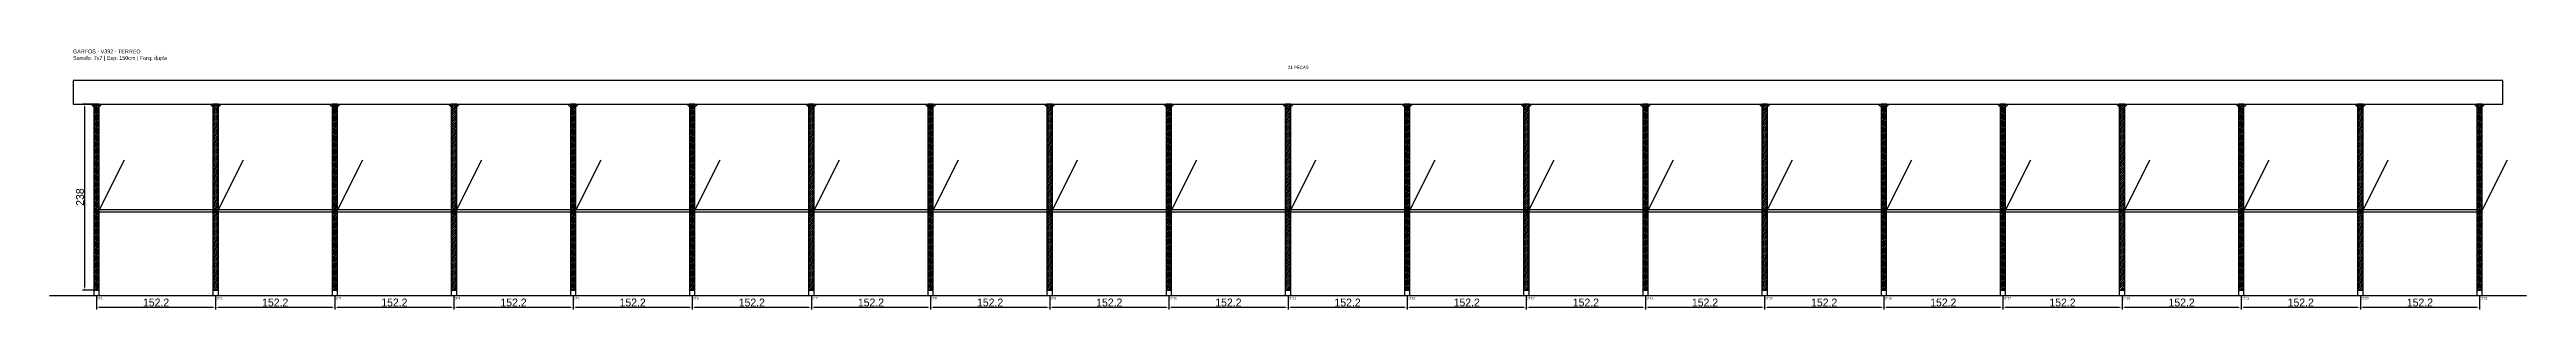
# Model space of a CAD drawing. Header units: metres. Extents: x -30 to 3135, y -25 to 308.
import ezdxf

# ---------------------------------------------------------------- set-up
doc = ezdxf.new("R2010")
doc.units = ezdxf.units.M
for name, color, linetype in [('BARRA_ANCORAGEM', 1, 'Continuous'), ('COTA', 241, 'Continuous'), ('GARFOS OK', 3, 'Continuous'), ('NOME DA VIGA', 6, 'Continuous'), ('SARR_7x7', 40, 'Continuous'), ('TIRAS REESCORAMENTO', 252, 'Continuous'), ('VIGAS', 3, 'Continuous')]:
    doc.layers.add(name, color=color, linetype=linetype)
doc.dimstyles.new('EZ DXF', dxfattribs={"dimtxt": 10, "dimasz": 3.5, "dimexe": 3, "dimexo": 1.5, "dimgap": 1, "dimtad": 1, "dimdec": 1, "dimdsep": 46, "dimcen": 2.5, "dimazin": 3, "dimtfac": 1, "dimtmove": 0, "dimatfit": 3})

msp = doc.modelspace()

# ---------------------------------------------------------------- hatches: boundary and pattern name
at = {"layer": 'COTA'}
h = msp.add_hatch(dxfattribs=at)
h.set_pattern_fill('ANSI31', scale=0.5)
h.paths.add_polyline_path([(26.5, 0), (33.5, 0), (33.5, 238), (26.5, 238)])
h = msp.add_hatch(dxfattribs=at)
h.set_pattern_fill('ANSI31', scale=0.5)
h.paths.add_polyline_path([(178.74, 0), (185.74, 0), (185.74, 238), (178.74, 238)])
h = msp.add_hatch(dxfattribs=at)
h.set_pattern_fill('ANSI31', scale=0.5)
h.paths.add_polyline_path([(330.98, 0), (337.98, 0), (337.98, 238), (330.98, 238)])
h = msp.add_hatch(dxfattribs=at)
h.set_pattern_fill('ANSI31', scale=0.5)
h.paths.add_polyline_path([(483.22, 0), (490.22, 0), (490.22, 238), (483.22, 238)])
h = msp.add_hatch(dxfattribs=at)
h.set_pattern_fill('ANSI31', scale=0.5)
h.paths.add_polyline_path([(635.46, 0), (642.46, 0), (642.46, 238), (635.46, 238)])
h = msp.add_hatch(dxfattribs=at)
h.set_pattern_fill('ANSI31', scale=0.5)
h.paths.add_polyline_path([(787.7, 0), (794.7, 0), (794.7, 238), (787.7, 238)])
h = msp.add_hatch(dxfattribs=at)
h.set_pattern_fill('ANSI31', scale=0.5)
h.paths.add_polyline_path([(939.94, 0), (946.94, 0), (946.94, 238), (939.94, 238)])
h = msp.add_hatch(dxfattribs=at)
h.set_pattern_fill('ANSI31', scale=0.5)
h.paths.add_polyline_path([(1092.18, 0), (1099.18, 0), (1099.18, 238), (1092.18, 238)])
h = msp.add_hatch(dxfattribs=at)
h.set_pattern_fill('ANSI31', scale=0.5)
h.paths.add_polyline_path([(1244.42, 0), (1251.42, 0), (1251.42, 238), (1244.42, 238)])
h = msp.add_hatch(dxfattribs=at)
h.set_pattern_fill('ANSI31', scale=0.5)
h.paths.add_polyline_path([(1396.66, 0), (1403.66, 0), (1403.66, 238), (1396.66, 238)])
h = msp.add_hatch(dxfattribs=at)
h.set_pattern_fill('ANSI31', scale=0.5)
h.paths.add_polyline_path([(1548.91, 0), (1555.91, 0), (1555.91, 238), (1548.91, 238)])
h = msp.add_hatch(dxfattribs=at)
h.set_pattern_fill('ANSI31', scale=0.5)
h.paths.add_polyline_path([(1701.15, 0), (1708.15, 0), (1708.15, 238), (1701.15, 238)])
h = msp.add_hatch(dxfattribs=at)
h.set_pattern_fill('ANSI31', scale=0.5)
h.paths.add_polyline_path([(1853.39, 0), (1860.39, 0), (1860.39, 238), (1853.39, 238)])
h = msp.add_hatch(dxfattribs=at)
h.set_pattern_fill('ANSI31', scale=0.5)
h.paths.add_polyline_path([(2005.63, 0), (2012.63, 0), (2012.63, 238), (2005.63, 238)])
h = msp.add_hatch(dxfattribs=at)
h.set_pattern_fill('ANSI31', scale=0.5)
h.paths.add_polyline_path([(2157.87, 0), (2164.87, 0), (2164.87, 238), (2157.87, 238)])
h = msp.add_hatch(dxfattribs=at)
h.set_pattern_fill('ANSI31', scale=0.5)
h.paths.add_polyline_path([(2310.11, 0), (2317.11, 0), (2317.11, 238), (2310.11, 238)])
h = msp.add_hatch(dxfattribs=at)
h.set_pattern_fill('ANSI31', scale=0.5)
h.paths.add_polyline_path([(2462.35, 0), (2469.35, 0), (2469.35, 238), (2462.35, 238)])
h = msp.add_hatch(dxfattribs=at)
h.set_pattern_fill('ANSI31', scale=0.5)
h.paths.add_polyline_path([(2614.59, 0), (2621.59, 0), (2621.59, 238), (2614.59, 238)])
h = msp.add_hatch(dxfattribs=at)
h.set_pattern_fill('ANSI31', scale=0.5)
h.paths.add_polyline_path([(2766.83, 0), (2773.83, 0), (2773.83, 238), (2766.83, 238)])
h = msp.add_hatch(dxfattribs=at)
h.set_pattern_fill('ANSI31', scale=0.5)
h.paths.add_polyline_path([(2919.07, 0), (2926.07, 0), (2926.07, 238), (2919.07, 238)])
h = msp.add_hatch(dxfattribs=at)
h.set_pattern_fill('ANSI31', scale=0.5)
h.paths.add_polyline_path([(3071.31, 0), (3078.31, 0), (3078.31, 238), (3071.31, 238)])

# ---------------------------------------------------------------- linework, layer by layer
at = {"layer": 'BARRA_ANCORAGEM'}
for p, q in [((30, 95.2), (65.7, 166.6)), ((182.24, 95.2), (217.94, 166.6)), ((334.48, 95.2), (370.18, 166.6)), ((486.72, 95.2), (522.42, 166.6)), ((638.96, 95.2), (674.66, 166.6)), ((791.2, 95.2), (826.9, 166.6)), ((943.44, 95.2), (979.14, 166.6)), ((1095.68, 95.2), (1131.38, 166.6)), ((1247.92, 95.2), (1283.62, 166.6)), ((1400.16, 95.2), (1435.86, 166.6)), ((1552.41, 95.2), (1588.11, 166.6)), ((1704.65, 95.2), (1740.35, 166.6)), ((1856.89, 95.2), (1892.59, 166.6)), ((2009.13, 95.2), (2044.83, 166.6)), ((2161.37, 95.2), (2197.07, 166.6)), ((2313.61, 95.2), (2349.31, 166.6)), ((2465.85, 95.2), (2501.55, 166.6)), ((2618.09, 95.2), (2653.79, 166.6)), ((2770.33, 95.2), (2806.03, 166.6)), ((2922.57, 95.2), (2958.27, 166.6)), ((3074.81, 95.2), (3110.51, 166.6))]:
    msp.add_line(p, q, dxfattribs=at)
at = {"layer": 'GARFOS OK'}
for p, q in [((30, 231), (23, 238)), ((23, 238), (37, 238)), ((30, 231), (37, 238)), ((182.24, 231), (175.24, 238)), ((175.24, 238), (189.24, 238)), ((182.24, 231), (189.24, 238)), ((334.48, 231), (327.48, 238)), ((327.48, 238), (341.48, 238)), ((334.48, 231), (341.48, 238)), ((486.72, 231), (479.72, 238)), ((479.72, 238), (493.72, 238)), ((486.72, 231), (493.72, 238)), ((638.96, 231), (631.96, 238)), ((631.96, 238), (645.96, 238)), ((638.96, 231), (645.96, 238)), ((791.2, 231), (784.2, 238)), ((784.2, 238), (798.2, 238)), ((791.2, 231), (798.2, 238)), ((943.44, 231), (936.44, 238)), ((936.44, 238), (950.44, 238)), ((943.44, 231), (950.44, 238)), ((1095.68, 231), (1088.68, 238)), ((1088.68, 238), (1102.68, 238)), ((1095.68, 231), (1102.68, 238)), ((1247.92, 231), (1240.92, 238)), ((1240.92, 238), (1254.92, 238)), ((1247.92, 231), (1254.92, 238)), ((1400.16, 231), (1393.16, 238)), ((1393.16, 238), (1407.16, 238)), ((1400.16, 231), (1407.16, 238)), ((1552.41, 231), (1545.41, 238)), ((1545.41, 238), (1559.41, 238)), ((1552.41, 231), (1559.41, 238)), ((1704.65, 231), (1697.65, 238)), ((1697.65, 238), (1711.65, 238)), ((1704.65, 231), (1711.65, 238)), ((1856.89, 231), (1849.89, 238)), ((1849.89, 238), (1863.89, 238)), ((1856.89, 231), (1863.89, 238)), ((2009.13, 231), (2002.13, 238)), ((2002.13, 238), (2016.13, 238)), ((2009.13, 231), (2016.13, 238)), ((2161.37, 231), (2154.37, 238)), ((2154.37, 238), (2168.37, 238)), ((2161.37, 231), (2168.37, 238)), ((2313.61, 231), (2306.61, 238)), ((2306.61, 238), (2320.61, 238)), ((2313.61, 231), (2320.61, 238)), ((2465.85, 231), (2458.85, 238)), ((2458.85, 238), (2472.85, 238)), ((2465.85, 231), (2472.85, 238)), ((2618.09, 231), (2611.09, 238)), ((2611.09, 238), (2625.09, 238)), ((2618.09, 231), (2625.09, 238)), ((2770.33, 231), (2763.33, 238)), ((2763.33, 238), (2777.33, 238)), ((2770.33, 231), (2777.33, 238)), ((2922.57, 231), (2915.57, 238)), ((2915.57, 238), (2929.57, 238)), ((2922.57, 231), (2929.57, 238)), ((3074.81, 231), (3067.81, 238)), ((3067.81, 238), (3081.81, 238)), ((3074.81, 231), (3081.81, 238))]:
    msp.add_line(p, q, dxfattribs=at)
at = {"layer": 'GARFOS OK', "linetype": 'CONTINUOUS'}
msp.add_line((-30, -7), (3134.81, -7), dxfattribs=at)
at = {"layer": 'GARFOS OK'}
for points in [[(26.5, 0), (33.5, 0), (33.5, 238), (26.5, 238), (26.5, 0)], [(178.74, 0), (185.74, 0), (185.74, 238), (178.74, 238), (178.74, 0)], [(330.98, 0), (337.98, 0), (337.98, 238), (330.98, 238), (330.98, 0)], [(483.22, 0), (490.22, 0), (490.22, 238), (483.22, 238), (483.22, 0)], [(635.46, 0), (642.46, 0), (642.46, 238), (635.46, 238), (635.46, 0)], [(787.7, 0), (794.7, 0), (794.7, 238), (787.7, 238), (787.7, 0)], [(939.94, 0), (946.94, 0), (946.94, 238), (939.94, 238), (939.94, 0)], [(1092.18, 0), (1099.18, 0), (1099.18, 238), (1092.18, 238), (1092.18, 0)], [(1244.42, 0), (1251.42, 0), (1251.42, 238), (1244.42, 238), (1244.42, 0)], [(1396.66, 0), (1403.66, 0), (1403.66, 238), (1396.66, 238), (1396.66, 0)], [(1548.91, 0), (1555.91, 0), (1555.91, 238), (1548.91, 238), (1548.91, 0)], [(1701.15, 0), (1708.15, 0), (1708.15, 238), (1701.15, 238), (1701.15, 0)], [(1853.39, 0), (1860.39, 0), (1860.39, 238), (1853.39, 238), (1853.39, 0)], [(2005.63, 0), (2012.63, 0), (2012.63, 238), (2005.63, 238), (2005.63, 0)], [(2157.87, 0), (2164.87, 0), (2164.87, 238), (2157.87, 238), (2157.87, 0)], [(2310.11, 0), (2317.11, 0), (2317.11, 238), (2310.11, 238), (2310.11, 0)], [(2462.35, 0), (2469.35, 0), (2469.35, 238), (2462.35, 238), (2462.35, 0)], [(2614.59, 0), (2621.59, 0), (2621.59, 238), (2614.59, 238), (2614.59, 0)], [(2766.83, 0), (2773.83, 0), (2773.83, 238), (2766.83, 238), (2766.83, 0)], [(2919.07, 0), (2926.07, 0), (2926.07, 238), (2919.07, 238), (2919.07, 0)], [(3071.31, 0), (3078.31, 0), (3078.31, 238), (3071.31, 238), (3071.31, 0)]]:
    msp.add_lwpolyline(points, dxfattribs=at)
at = {"layer": 'SARR_7x7'}
for points in [[(26.5, -7), (33.5, -7), (33.5, 0), (26.5, 0), (26.5, -7)], [(178.74, -7), (185.74, -7), (185.74, 0), (178.74, 0), (178.74, -7)], [(330.98, -7), (337.98, -7), (337.98, 0), (330.98, 0), (330.98, -7)], [(483.22, -7), (490.22, -7), (490.22, 0), (483.22, 0), (483.22, -7)], [(635.46, -7), (642.46, -7), (642.46, 0), (635.46, 0), (635.46, -7)], [(787.7, -7), (794.7, -7), (794.7, 0), (787.7, 0), (787.7, -7)], [(939.94, -7), (946.94, -7), (946.94, 0), (939.94, 0), (939.94, -7)], [(1092.18, -7), (1099.18, -7), (1099.18, 0), (1092.18, 0), (1092.18, -7)], [(1244.42, -7), (1251.42, -7), (1251.42, 0), (1244.42, 0), (1244.42, -7)], [(1396.66, -7), (1403.66, -7), (1403.66, 0), (1396.66, 0), (1396.66, -7)], [(1548.91, -7), (1555.91, -7), (1555.91, 0), (1548.91, 0), (1548.91, -7)], [(1701.15, -7), (1708.15, -7), (1708.15, 0), (1701.15, 0), (1701.15, -7)], [(1853.39, -7), (1860.39, -7), (1860.39, 0), (1853.39, 0), (1853.39, -7)], [(2005.63, -7), (2012.63, -7), (2012.63, 0), (2005.63, 0), (2005.63, -7)], [(2157.87, -7), (2164.87, -7), (2164.87, 0), (2157.87, 0), (2157.87, -7)], [(2310.11, -7), (2317.11, -7), (2317.11, 0), (2310.11, 0), (2310.11, -7)], [(2462.35, -7), (2469.35, -7), (2469.35, 0), (2462.35, 0), (2462.35, -7)], [(2614.59, -7), (2621.59, -7), (2621.59, 0), (2614.59, 0), (2614.59, -7)], [(2766.83, -7), (2773.83, -7), (2773.83, 0), (2766.83, 0), (2766.83, -7)], [(2919.07, -7), (2926.07, -7), (2926.07, 0), (2919.07, 0), (2919.07, -7)], [(3071.31, -7), (3078.31, -7), (3078.31, 0), (3071.31, 0), (3071.31, -7)]]:
    msp.add_lwpolyline(points, dxfattribs=at)
at = {"layer": 'TIRAS REESCORAMENTO'}
for points in [[(30, 100), (182.24, 100), (182.24, 102.5), (30, 102.5), (30, 100)], [(182.24, 100), (334.48, 100), (334.48, 102.5), (182.24, 102.5), (182.24, 100)], [(334.48, 100), (486.72, 100), (486.72, 102.5), (334.48, 102.5), (334.48, 100)], [(486.72, 100), (638.96, 100), (638.96, 102.5), (486.72, 102.5), (486.72, 100)], [(638.96, 100), (791.2, 100), (791.2, 102.5), (638.96, 102.5), (638.96, 100)], [(791.2, 100), (943.44, 100), (943.44, 102.5), (791.2, 102.5), (791.2, 100)], [(943.44, 100), (1095.68, 100), (1095.68, 102.5), (943.44, 102.5), (943.44, 100)], [(1095.68, 100), (1247.92, 100), (1247.92, 102.5), (1095.68, 102.5), (1095.68, 100)], [(1247.92, 100), (1400.16, 100), (1400.16, 102.5), (1247.92, 102.5), (1247.92, 100)], [(1400.16, 100), (1552.41, 100), (1552.41, 102.5), (1400.16, 102.5), (1400.16, 100)], [(1552.41, 100), (1704.65, 100), (1704.65, 102.5), (1552.41, 102.5), (1552.41, 100)], [(1704.65, 100), (1856.89, 100), (1856.89, 102.5), (1704.65, 102.5), (1704.65, 100)], [(1856.89, 100), (2009.13, 100), (2009.13, 102.5), (1856.89, 102.5), (1856.89, 100)], [(2009.13, 100), (2161.37, 100), (2161.37, 102.5), (2009.13, 102.5), (2009.13, 100)], [(2161.37, 100), (2313.61, 100), (2313.61, 102.5), (2161.37, 102.5), (2161.37, 100)], [(2313.61, 100), (2465.85, 100), (2465.85, 102.5), (2313.61, 102.5), (2313.61, 100)], [(2465.85, 100), (2618.09, 100), (2618.09, 102.5), (2465.85, 102.5), (2465.85, 100)], [(2618.09, 100), (2770.33, 100), (2770.33, 102.5), (2618.09, 102.5), (2618.09, 100)], [(2770.33, 100), (2922.57, 100), (2922.57, 102.5), (2770.33, 102.5), (2770.33, 100)], [(2922.57, 100), (3074.81, 100), (3074.81, 102.5), (2922.57, 102.5), (2922.57, 100)]]:
    msp.add_lwpolyline(points, dxfattribs=at)
at = {"layer": 'VIGAS'}
msp.add_lwpolyline([(0, 238), (3104.81, 238), (3104.81, 268), (0, 268), (0, 238)], dxfattribs=at)

# ---------------------------------------------------------------- texts
at = {"layer": 'NOME DA VIGA'}
for s, height, p in [('21 PECAS', 4, (1552.41, 283)), ('GF1', 3, (30, -12)), ('GF2', 3, (182.24, -12)), ('GF3', 3, (334.48, -12)), ('GF4', 3, (486.72, -12)), ('GF5', 3, (638.96, -12)), ('GF6', 3, (791.2, -12)), ('GF7', 3, (943.44, -12)), ('GF8', 3, (1095.68, -12)), ('GF9', 3, (1247.92, -12)), ('GF10', 3, (1400.16, -12)), ('GF11', 3, (1552.41, -12)), ('GF12', 3, (1704.65, -12)), ('GF13', 3, (1856.89, -12)), ('GF14', 3, (2009.13, -12)), ('GF15', 3, (2161.37, -12)), ('GF16', 3, (2313.61, -12)), ('GF17', 3, (2465.85, -12)), ('GF18', 3, (2618.09, -12)), ('GF19', 3, (2770.33, -12)), ('GF20', 3, (2922.57, -12)), ('GF21', 3, (3074.81, -12))]:
    msp.add_text(s, height=height, dxfattribs=at).set_placement(p)
at = {"layer": 'NOME DA VIGA', "insert": (0, 293), "char_height": 5, "attachment_point": 7}
msp.add_mtext('GARFOS - V392 - TERREO\\PSarrafo: 7x7 | Esp: 150cm | Forq: dupla', dxfattribs=at)

# ---------------------------------------------------------------- dimensions: what is measured, and where the dimension line sits
at = {"layer": 'COTA'}
msp.add_linear_dim(base=(15, 0), p1=(30, 0), p2=(30, 238), angle=90, dimstyle='EZ DXF', dxfattribs=at).render()
for base, p1, p2 in [((30, -22), (30, -7), (182.24, -7)), ((182.24, -22), (182.24, -7), (334.48, -7)), ((334.48, -22), (334.48, -7), (486.72, -7)), ((486.72, -22), (486.72, -7), (638.96, -7)), ((638.96, -22), (638.96, -7), (791.2, -7)), ((791.2, -22), (791.2, -7), (943.44, -7)), ((943.44, -22), (943.44, -7), (1095.68, -7)), ((1095.68, -22), (1095.68, -7), (1247.92, -7)), ((1247.92, -22), (1247.92, -7), (1400.16, -7)), ((1400.1647, -22), (1400.1647, -7), (1552.4053, -7)), ((1552.41, -22), (1552.41, -7), (1704.65, -7)), ((1704.65, -22), (1704.65, -7), (1856.89, -7)), ((1856.89, -22), (1856.89, -7), (2009.13, -7)), ((2009.13, -22), (2009.13, -7), (2161.37, -7)), ((2161.37, -22), (2161.37, -7), (2313.61, -7)), ((2313.61, -22), (2313.61, -7), (2465.85, -7)), ((2465.85, -22), (2465.85, -7), (2618.09, -7)), ((2618.09, -22), (2618.09, -7), (2770.33, -7)), ((2770.33, -22), (2770.33, -7), (2922.57, -7)), ((2922.57, -22), (2922.57, -7), (3074.81, -7))]:
    msp.add_linear_dim(base=base, p1=p1, p2=p2, dimstyle='EZ DXF', dxfattribs=at).render()

doc.saveas('drawing.dxf')
